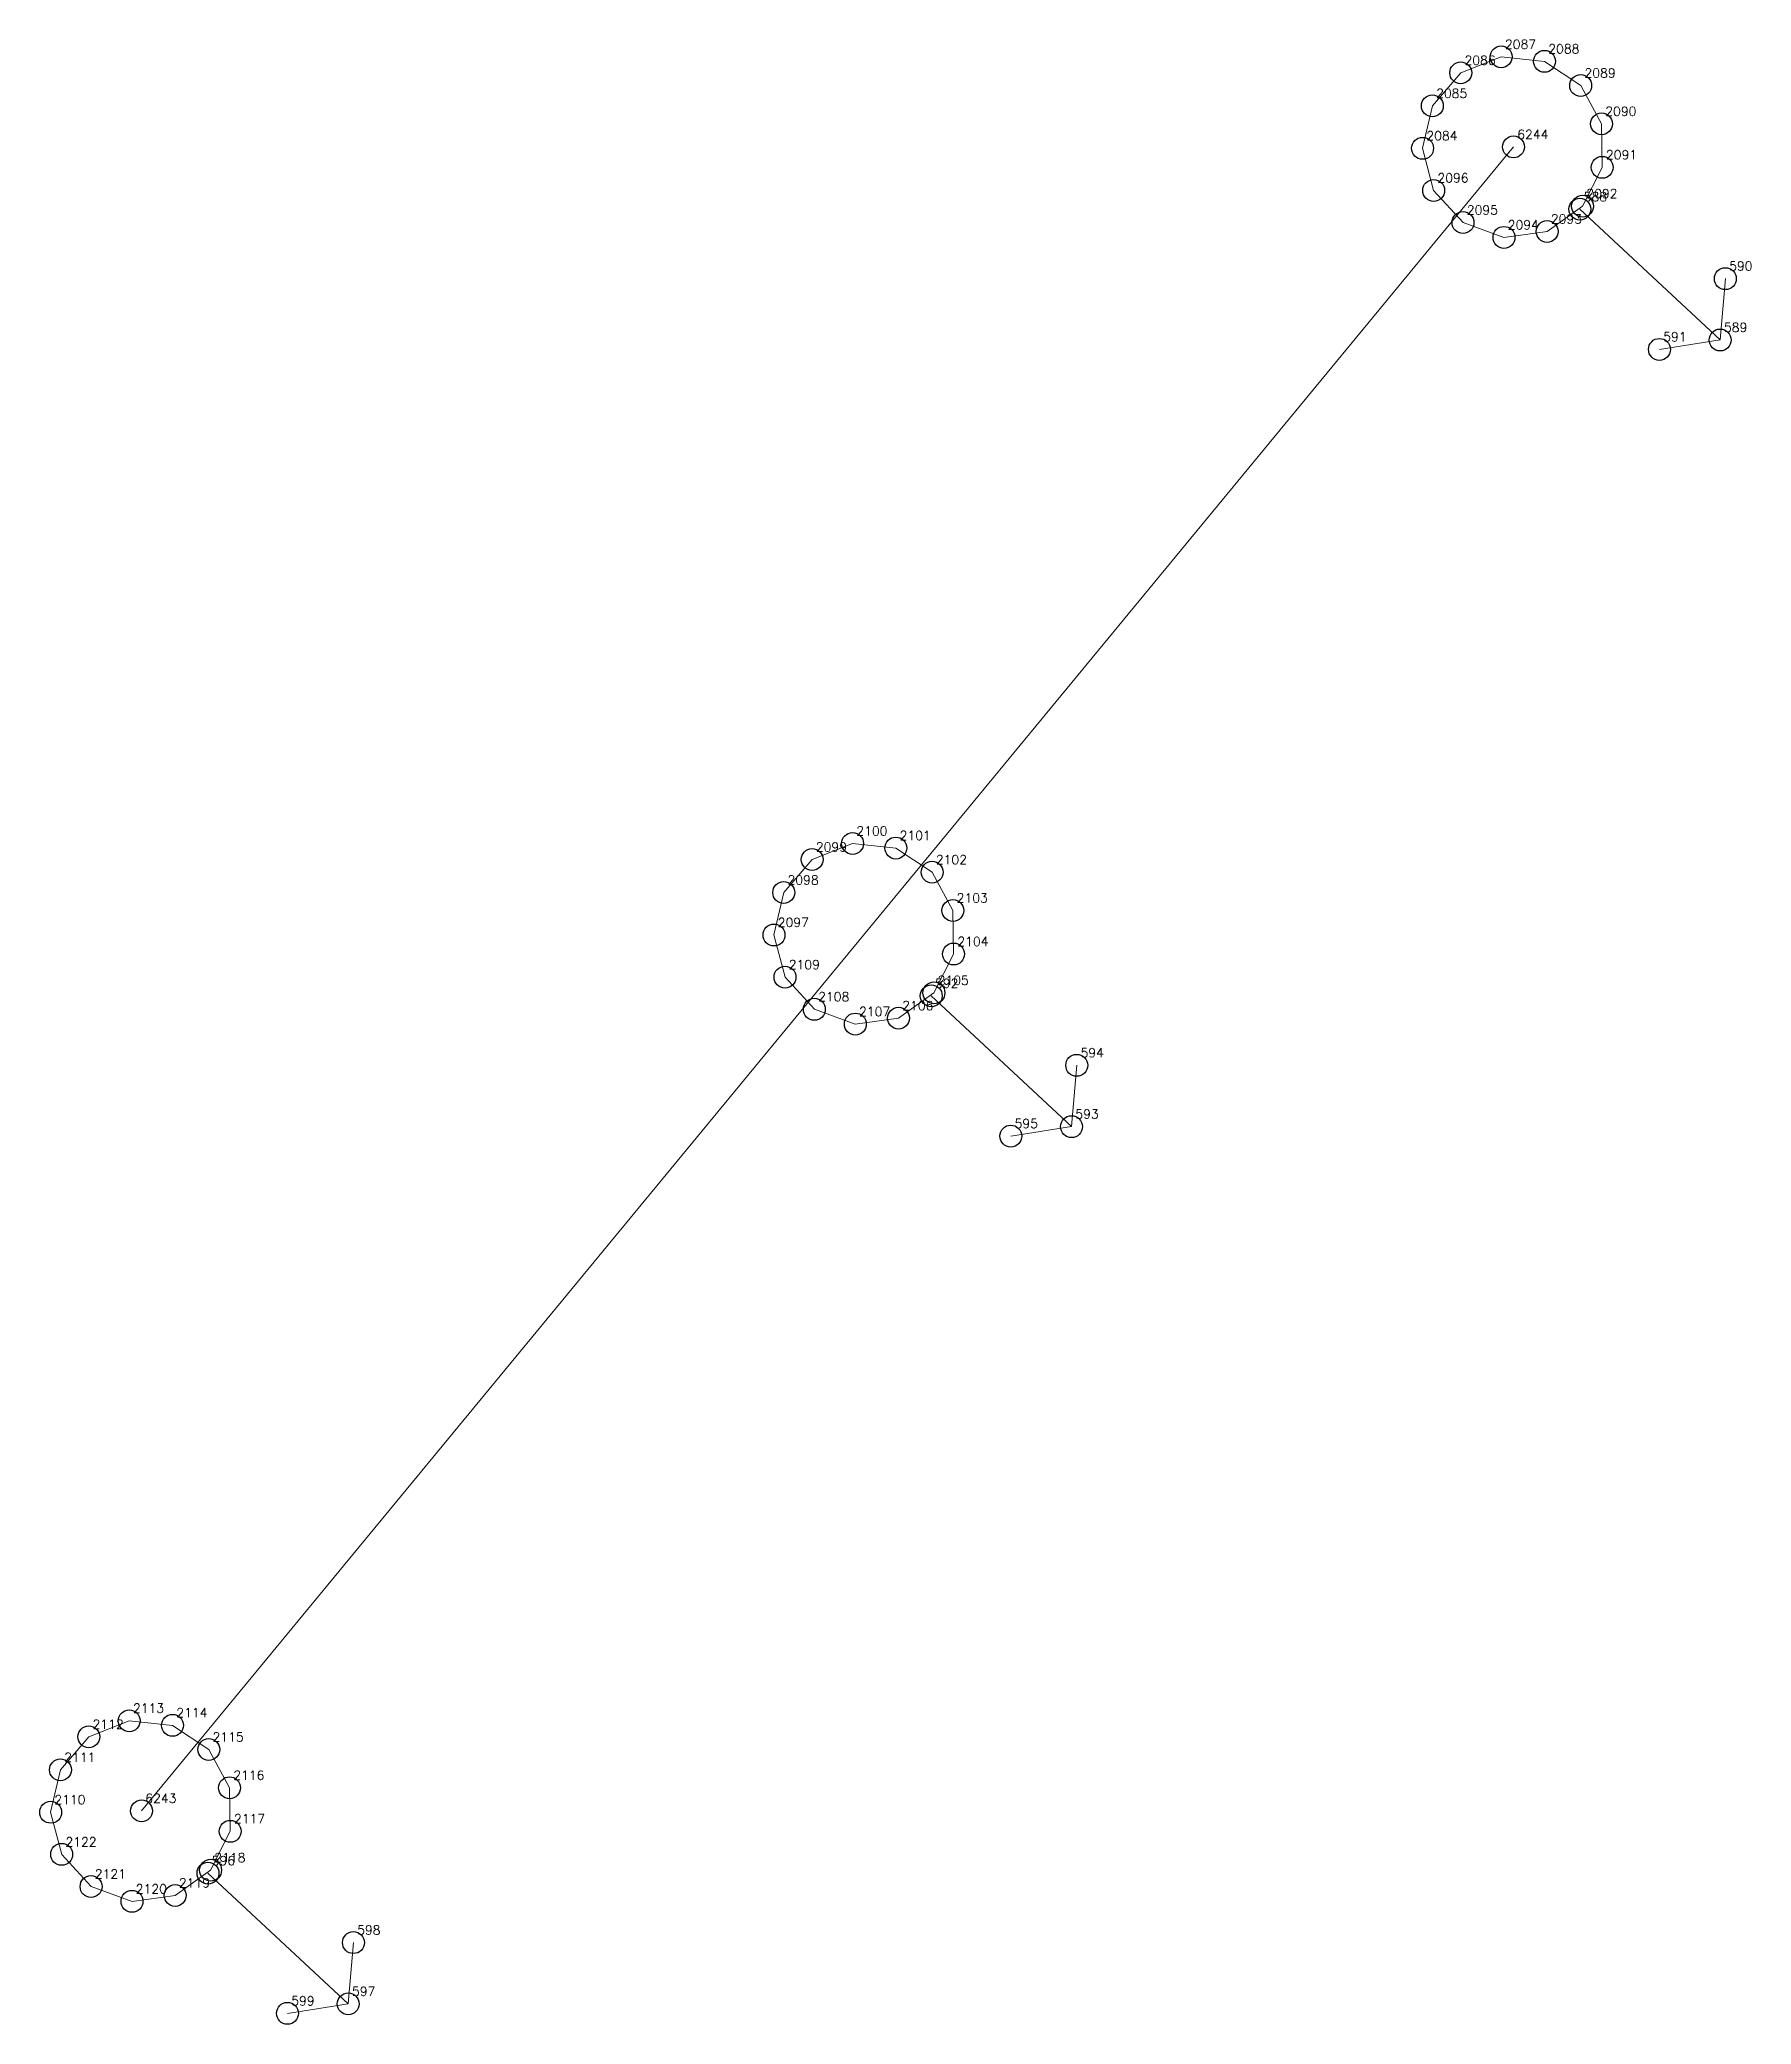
# Model space of a CAD drawing. Extents: x 1391501 to 1398271, y 354915 to 360782.
# Drawn here: x 1393386.1 to 1393444.7, y 357963.7 to 358031.7 of the extents above; entities that cross this region are included whole.
import ezdxf

# ---------------------------------------------------------------- set-up
doc = ezdxf.new("R2010")
doc.units = 0
doc.header["$PDMODE"] = 33
doc.header["$PDSIZE"] = 0.75
doc.layers.add('12 - ценные элементы визуального восприятия территории', color=7, linetype='Continuous')
doc.styles.get("Standard").update_dxf_attribs({"font": 'simplex.shx'})

msp = doc.modelspace()

# ---------------------------------------------------------------- texts
at = {"color": 7}
for s, p in [('2087', (1393436.309, 358031.348)), ('2088', (1393437.793, 358031.191)), ('2086', (1393434.923, 358030.798)), ('2089', (1393439.034, 358030.362)), ('2085', (1393433.951, 358029.666)), ('2090', (1393439.747, 358029.052)), ('2084', (1393433.616, 358028.212)), ('2091', (1393439.77, 358027.561)), ('2096', (1393433.995, 358026.77)), ('2095', (1393435.001, 358025.668)), ('2092', (1393439.097, 358026.229)), ('2094', (1393436.404, 358025.161)), ('2093', (1393437.882, 358025.363)), ('2100', (1393414.086, 358004.398)), ('2101', (1393415.569, 358004.241)), ('2099', (1393412.699, 358003.848)), ('2102', (1393416.81, 358003.412)), ('2098', (1393411.727, 358002.716)), ('2103', (1393417.523, 358002.102)), ('2097', (1393411.392, 358001.262)), ('2104', (1393417.546, 358000.61)), ('2109', (1393411.771, 357999.819)), ('2105', (1393416.873, 357999.279)), ('2108', (1393412.778, 357998.718)), ('2107', (1393414.18, 357998.21)), ('2106', (1393415.658, 357998.413)), ('2113', (1393389.303, 357974.344)), ('2114', (1393390.786, 357974.187)), ('2112', (1393387.916, 357973.794)), ('2115', (1393392.027, 357973.358)), ('2111', (1393386.944, 357972.662)), ('2116', (1393392.74, 357972.048)), ('2110', (1393386.609, 357971.208)), ('2117', (1393392.763, 357970.556)), ('2122', (1393386.988, 357969.765)), ('2118', (1393392.09, 357969.225)), ('2121', (1393387.994, 357968.664)), ('2120', (1393389.397, 357968.156)), ('2119', (1393390.875, 357968.359))]:
    msp.add_text(s, height=0.3111, dxfattribs=at).set_placement(p)
at = {"layer": '12 - ценные элементы визуального восприятия территории', "color": 7}
for s, p in [('6244', (1393436.732, 358028.26)), ('588', (1393439.006, 358026.128)), ('590', (1393443.99, 358023.748)), ('589', (1393443.813, 358021.648)), ('591', (1393441.73, 358021.324)), ('592', (1393416.782, 357999.178)), ('594', (1393421.766, 357996.797)), ('595', (1393419.507, 357994.373)), ('593', (1393421.589, 357994.697)), ('6243', (1393389.726, 357971.256)), ('596', (1393391.999, 357969.124)), ('598', (1393396.983, 357966.743)), ('597', (1393396.806, 357964.643)), ('599', (1393394.723, 357964.319))]:
    msp.add_text(s, height=0.3111, dxfattribs=at).set_placement(p)

# ---------------------------------------------------------------- linework, layer by layer
for p in [(1393436.18, 358031.074), (1393434.794, 358030.523), (1393437.664, 358030.917), (1393438.904, 358030.088), (1393433.822, 358029.392), (1393439.618, 358028.778), (1393433.487, 358027.938), (1393439.641, 358027.286), (1393433.866, 358026.495), (1393438.968, 358025.955), (1393434.872, 358025.394), (1393436.275, 358024.886), (1393437.753, 358025.089), (1393413.957, 358004.124), (1393415.44, 358003.966), (1393412.57, 358003.573), (1393416.681, 358003.138), (1393411.598, 358002.442), (1393417.394, 358001.828), (1393411.263, 358000.988), (1393417.417, 358000.336), (1393411.642, 357999.545), (1393412.648, 357998.443), (1393416.744, 357999.005), (1393414.051, 357997.936), (1393415.529, 357998.138), (1393389.173, 357974.069), (1393390.657, 357973.912), (1393387.787, 357973.519), (1393391.898, 357973.084), (1393386.815, 357972.388), (1393392.611, 357971.774), (1393386.48, 357970.934), (1393392.634, 357970.282), (1393386.859, 357969.491), (1393391.961, 357968.95), (1393387.865, 357968.389), (1393389.268, 357967.882), (1393390.746, 357968.084)]:
    msp.add_point(p)
at = {"layer": '12 - ценные элементы визуального восприятия территории', "color": 7, "lineweight": 20}
for points in [[(1393433.487, 358027.938), (1393433.822, 358029.392), (1393434.794, 358030.523), (1393436.18, 358031.074), (1393437.664, 358030.917), (1393438.904, 358030.088), (1393439.618, 358028.778), (1393439.641, 358027.286), (1393438.968, 358025.955), (1393437.753, 358025.089), (1393436.275, 358024.886), (1393434.872, 358025.394), (1393433.866, 358026.495), (1393433.487, 358027.938)], [(1393433.487, 358027.938), (1393433.822, 358029.392), (1393434.794, 358030.523), (1393436.18, 358031.074), (1393437.664, 358030.917), (1393438.904, 358030.088), (1393439.618, 358028.778), (1393439.641, 358027.286), (1393438.968, 358025.955), (1393437.753, 358025.089), (1393436.275, 358024.886), (1393434.872, 358025.394), (1393433.866, 358026.495), (1393433.487, 358027.938)], [(1393411.263, 358000.988), (1393411.598, 358002.442), (1393412.57, 358003.573), (1393413.957, 358004.124), (1393415.44, 358003.966), (1393416.681, 358003.138), (1393417.394, 358001.828), (1393417.417, 358000.336), (1393416.744, 357999.005), (1393415.529, 357998.138), (1393414.051, 357997.936), (1393412.648, 357998.443), (1393411.642, 357999.545), (1393411.263, 358000.988)], [(1393411.263, 358000.988), (1393411.598, 358002.442), (1393412.57, 358003.573), (1393413.957, 358004.124), (1393415.44, 358003.966), (1393416.681, 358003.138), (1393417.394, 358001.828), (1393417.417, 358000.336), (1393416.744, 357999.005), (1393415.529, 357998.138), (1393414.051, 357997.936), (1393412.648, 357998.443), (1393411.642, 357999.545), (1393411.263, 358000.988)], [(1393386.48, 357970.934), (1393386.815, 357972.388), (1393387.787, 357973.519), (1393389.173, 357974.069), (1393390.657, 357973.912), (1393391.898, 357973.084), (1393392.611, 357971.774), (1393392.634, 357970.282), (1393391.961, 357968.95), (1393390.746, 357968.084), (1393389.268, 357967.882), (1393387.865, 357968.389), (1393386.859, 357969.491), (1393386.48, 357970.934)], [(1393386.48, 357970.934), (1393386.815, 357972.388), (1393387.787, 357973.519), (1393389.173, 357974.069), (1393390.657, 357973.912), (1393391.898, 357973.084), (1393392.611, 357971.774), (1393392.634, 357970.282), (1393391.961, 357968.95), (1393390.746, 357968.084), (1393389.268, 357967.882), (1393387.865, 357968.389), (1393386.859, 357969.491), (1393386.48, 357970.934)]]:
    msp.add_lwpolyline(points, close=True, dxfattribs=at)
for points in [[(1393389.596, 357970.981), (1393436.603, 358027.986)], [(1393389.596, 357970.981), (1393436.603, 358027.986)], [(1393438.877, 358025.854), (1393443.684, 358021.373)], [(1393438.877, 358025.854), (1393443.684, 358021.373)], [(1393443.684, 358021.373), (1393443.861, 358023.473)], [(1393443.684, 358021.373), (1393443.861, 358023.473)], [(1393443.684, 358021.373), (1393441.601, 358021.049)], [(1393443.684, 358021.373), (1393441.601, 358021.049)], [(1393416.653, 357998.903), (1393421.46, 357994.423)], [(1393416.653, 357998.903), (1393421.46, 357994.423)], [(1393421.46, 357994.423), (1393421.637, 357996.523)], [(1393421.46, 357994.423), (1393421.637, 357996.523)], [(1393421.46, 357994.423), (1393419.377, 357994.099)], [(1393421.46, 357994.423), (1393419.377, 357994.099)], [(1393391.87, 357968.849), (1393396.677, 357964.369)], [(1393391.87, 357968.849), (1393396.677, 357964.369)], [(1393396.677, 357964.369), (1393396.854, 357966.469)], [(1393396.677, 357964.369), (1393396.854, 357966.469)], [(1393396.677, 357964.369), (1393394.594, 357964.045)], [(1393396.677, 357964.369), (1393394.594, 357964.045)]]:
    msp.add_lwpolyline(points, dxfattribs=at)
at = {"layer": '12 - ценные элементы визуального восприятия территории'}
for p in [(1393436.603, 358027.986), (1393438.877, 358025.854), (1393443.861, 358023.473), (1393441.601, 358021.049), (1393443.684, 358021.373), (1393416.653, 357998.903), (1393421.637, 357996.523), (1393421.46, 357994.423), (1393419.377, 357994.099), (1393389.596, 357970.981), (1393391.87, 357968.849), (1393396.854, 357966.469), (1393396.677, 357964.369), (1393394.594, 357964.045)]:
    msp.add_point(p, dxfattribs=at)

msp.set_redraw_order([(e.dxf.handle, doc.entitydb.next_handle()) for e in msp.query("TEXT MTEXT ATTDEF DIMENSION ARC_DIMENSION")])  # texts and dimensions are drawn at this point

doc.saveas('drawing.dxf')
